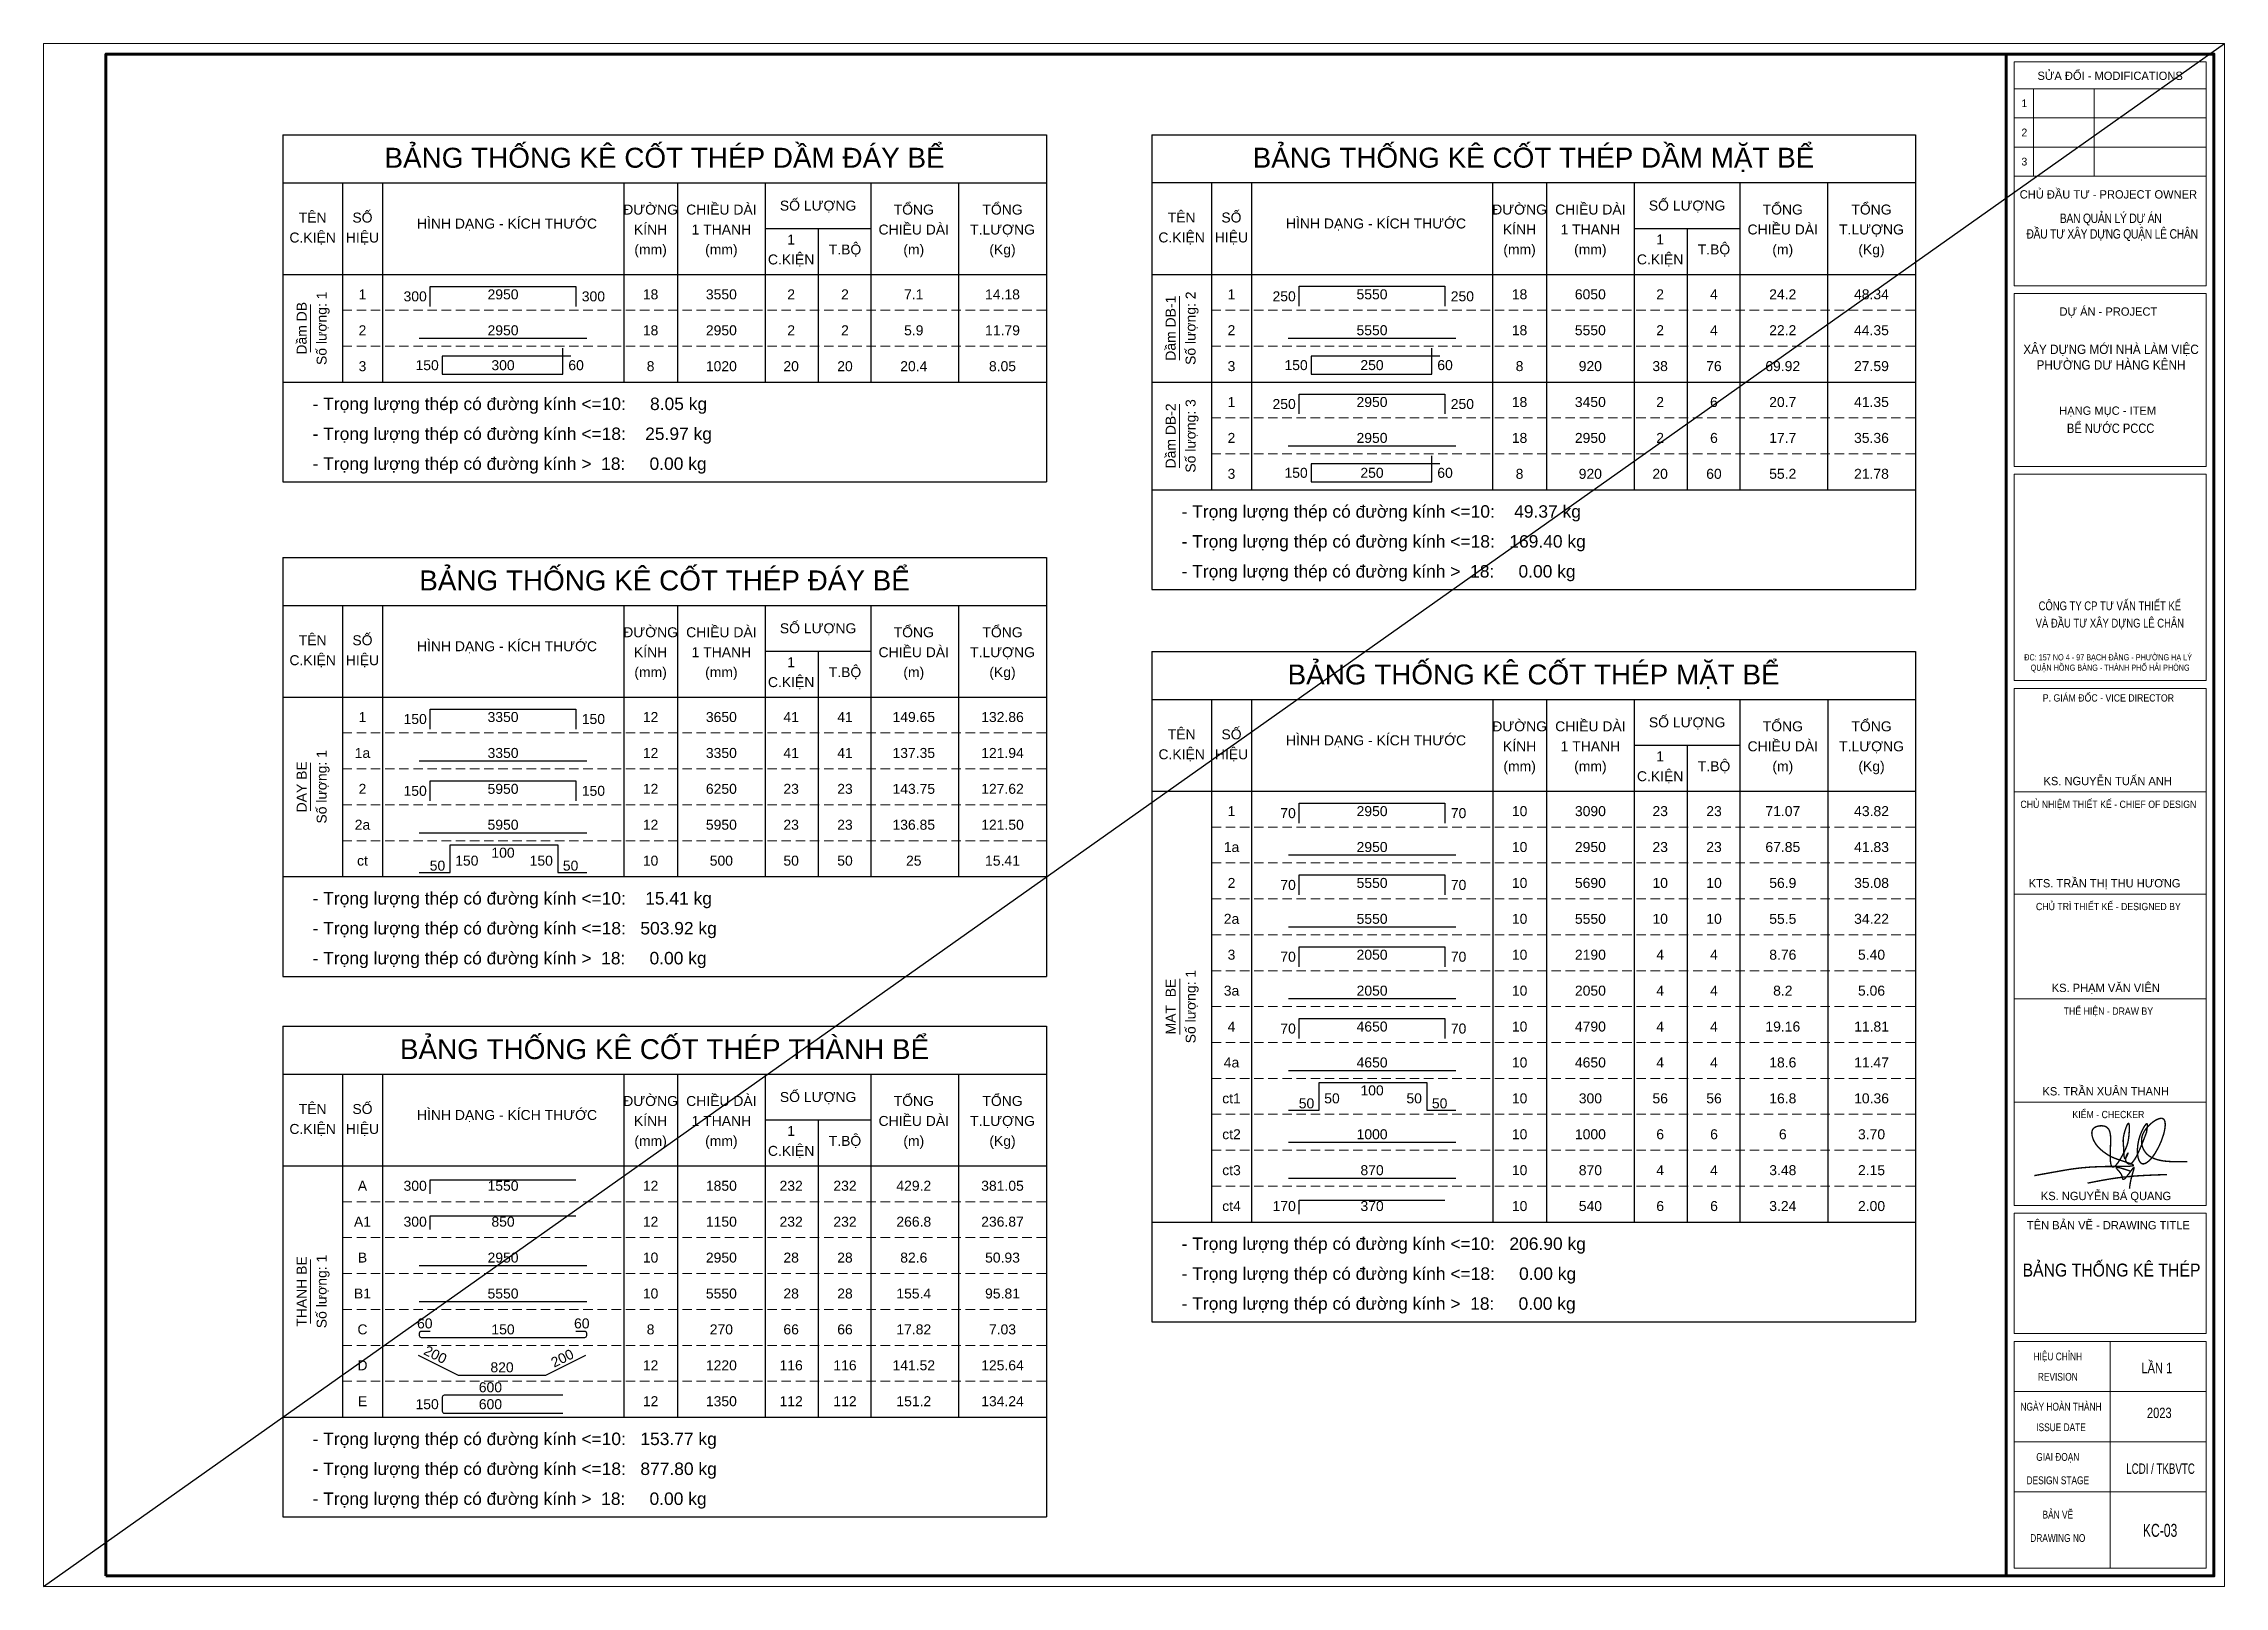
# Model space of a CAD drawing. Header units: millimetres. Extents: x 105214 to 359741, y -482084 to -322745.
# Drawn here: x 313541 to 336641, y -478817 to -462482 of the extents above; entities that cross this region are included whole.
import ezdxf
from ezdxf.enums import TextEntityAlignment as Align

# ---------------------------------------------------------------- set-up
doc = ezdxf.new("R2010")
doc.units = ezdxf.units.MM
doc.header["$LTSCALE"] = 20
doc.header["$MEASUREMENT"] = 0
doc.linetypes.add('HIDDEN', pattern=[0.375, 0.25, -0.125])
doc.layers.get('Defpoints').update_dxf_attribs({"color": 1})
for name, color, linetype, lineweight in [('08. Net Text', 3, 'Continuous', 13), ('LC ISO', 153, 'Continuous', 13), ('LC MANH DUT', 35, 'HIDDEN', 5), ('LC Net dam 1', 30, 'Continuous', 30), ('LC Net thay', 7, 'Continuous', 25), ('LC Text1', 3, 'Continuous', 20), ('TextThep', 7, 'Continuous', 0)]:
    doc.layers.add(name, color=color, linetype=linetype, lineweight=lineweight)
doc.layers.add('KCS_Plotter', color=11, linetype='Continuous', plot=False)
doc.layers.add('Khungten_LCDI', color=7, linetype='Continuous')
doc.styles.add('Hoa', font='micross.ttf')
doc.styles.add('Khungten', font='VHAVAN.TTF', dxfattribs={"width": 0.9, "height": 5000})
doc.styles.add('Text Khung Ten', font='VHAVAN.TTF')
doc.styles.add('Thuong', font='micross.ttf')
doc.styles.add('Title', font='VHBLACK.TTF', dxfattribs={"width": 0.8})
doc.styles.add('VNAVANTH', font='VHAVANB.TTF', dxfattribs={"width": 0.6})

msp = doc.modelspace()

# ---------------------------------------------------------------- texts
at = {"layer": 'LC Text1', "color": 4, "style": 'Hoa'}
for s, p in [('BẢNG THỐNG KÊ CỐT THÉP DẦM ĐÁY BỂ', (320118.6, -463795.6)), ('BẢNG THỐNG KÊ CỐT THÉP DẦM MẶT BỂ', (329323.2, -463794.8)), ('BẢNG THỐNG KÊ CỐT THÉP ĐÁY BỂ', (320118.6, -468270.9)), ('BẢNG THỐNG KÊ CỐT THÉP MẶT BỂ', (329324, -469267.1)), ('BẢNG THỐNG KÊ CỐT THÉP THÀNH BỂ', (320118.6, -473234.1))]:
    msp.add_text(s, height=211.2, dxfattribs=at).set_placement(p, align=Align.CENTER)
at = {"layer": 'LC Text1'}
for s, style, p in [('TÊN', 'Hoa', (316390.9, -464376.4)), ('SỐ', 'Hoa', (316918.9, -464376.4)), ('HÌNH DẠNG - KÍCH THƯỚC', 'Hoa', (318450.1, -464439.7)), ('ĐƯỜNG', 'Hoa', (319970.8, -464291.9)), ('CHIỀU DÀI', 'Hoa', (320720.5, -464291.9)), ('SỐ LƯỢNG', 'Hoa', (321744.9, -464249.6)), ('TỔNG', 'Hoa', (322758.6, -464291.9)), ('TỔNG', 'Hoa', (323698.5, -464291.9)), ('TÊN', 'Hoa', (325595.5, -464375.6)), ('SỐ', 'Hoa', (326123.5, -464375.6)), ('HÌNH DẠNG - KÍCH THƯỚC', 'Hoa', (327654.7, -464438.9)), ('ĐƯỜNG', 'Hoa', (329175.3, -464291.1)), ('CHIỀU DÀI', 'Hoa', (329925.1, -464291.1)), ('SỐ LƯỢNG', 'Hoa', (330949.4, -464248.9)), ('TỔNG', 'Hoa', (331963.2, -464291.1)), ('TỔNG', 'Hoa', (332903, -464291.1)), ('C.KIỆN', 'Hoa', (316390.9, -464587.6)), ('HIỆU', 'Hoa', (316918.9, -464587.6)), ('KÍNH', 'Hoa', (319970.8, -464503.1)), ('1 THANH', 'Hoa', (320720.5, -464503.1)), ('1', 'Hoa', (321459.7, -464608.7)), ('CHIỀU DÀI', 'Hoa', (322758.6, -464503.1)), ('T.LƯỢNG', 'Hoa', (323698.5, -464503.1)), ('C.KIỆN', 'Hoa', (325595.5, -464586.8)), ('HIỆU', 'Hoa', (326123.5, -464586.8)), ('KÍNH', 'Hoa', (329175.3, -464502.3)), ('1 THANH', 'Hoa', (329925.1, -464502.3)), ('1', 'Hoa', (330664.3, -464607.9)), ('CHIỀU DÀI', 'Hoa', (331963.2, -464502.3)), ('T.LƯỢNG', 'Hoa', (332903, -464502.3)), ('(mm)', 'Thuong', (319970.8, -464714.3)), ('(mm)', 'Thuong', (320720.5, -464714.3)), ('C.KIỆN', 'Hoa', (321459.7, -464819.9)), ('T.BỘ', 'Hoa', (322030, -464714.3)), ('(m)', 'Thuong', (322758.6, -464714.3)), ('(Kg)', 'Thuong', (323698.5, -464714.3)), ('(mm)', 'Thuong', (329175.3, -464713.5)), ('(mm)', 'Thuong', (329925.1, -464713.5)), ('C.KIỆN', 'Hoa', (330664.3, -464819.1)), ('T.BỘ', 'Hoa', (331234.5, -464713.5)), ('(m)', 'Thuong', (331963.2, -464713.5)), ('(Kg)', 'Thuong', (332903, -464713.5)), ('ĐƯỜNG', 'Hoa', (319970.8, -468767.2)), ('CHIỀU DÀI', 'Hoa', (320720.5, -468767.2)), ('SỐ LƯỢNG', 'Hoa', (321744.9, -468725)), ('TỔNG', 'Hoa', (322758.6, -468767.2)), ('TỔNG', 'Hoa', (323698.5, -468767.2)), ('C.KIỆN', 'Hoa', (316390.9, -469062.9)), ('TÊN', 'Hoa', (316390.9, -468851.7)), ('HIỆU', 'Hoa', (316918.9, -469062.9)), ('SỐ', 'Hoa', (316918.9, -468851.7)), ('HÌNH DẠNG - KÍCH THƯỚC', 'Hoa', (318450.1, -468915.1)), ('KÍNH', 'Hoa', (319970.8, -468978.4)), ('1 THANH', 'Hoa', (320720.5, -468978.4)), ('CHIỀU DÀI', 'Hoa', (322758.6, -468978.4)), ('T.LƯỢNG', 'Hoa', (323698.5, -468978.4)), ('(mm)', 'Thuong', (319970.8, -469189.6)), ('(mm)', 'Thuong', (320720.5, -469189.6)), ('1', 'Hoa', (321459.7, -469084)), ('T.BỘ', 'Hoa', (322030, -469189.6)), ('(m)', 'Thuong', (322758.6, -469189.6)), ('(Kg)', 'Thuong', (323698.5, -469189.6)), ('C.KIỆN', 'Hoa', (321459.7, -469295.2)), ('SỐ LƯỢNG', 'Hoa', (330950.2, -469721.1)), ('TÊN', 'Hoa', (325596.3, -469847.9)), ('SỐ', 'Hoa', (326124.3, -469847.9)), ('HÌNH DẠNG - KÍCH THƯỚC', 'Hoa', (327655.5, -469911.2)), ('ĐƯỜNG', 'Hoa', (329176.2, -469763.4)), ('KÍNH', 'Hoa', (329176.2, -469974.6)), ('CHIỀU DÀI', 'Hoa', (329925.9, -469763.4)), ('CHIỀU DÀI', 'Hoa', (331964, -469974.6)), ('TỔNG', 'Hoa', (331964, -469763.4)), ('TỔNG', 'Hoa', (332903.8, -469763.4)), ('C.KIỆN', 'Hoa', (325596.3, -470059.1)), ('HIỆU', 'Hoa', (326124.3, -470059.1)), ('(mm)', 'Thuong', (329176.2, -470185.8)), ('1 THANH', 'Hoa', (329925.9, -469974.6)), ('(mm)', 'Thuong', (329925.9, -470185.8)), ('1', 'Hoa', (330665.1, -470080.2)), ('T.BỘ', 'Hoa', (331235.4, -470185.8)), ('(m)', 'Thuong', (331964, -470185.8)), ('T.LƯỢNG', 'Hoa', (332903.8, -469974.6)), ('(Kg)', 'Thuong', (332903.8, -470185.8)), ('C.KIỆN', 'Hoa', (330665.1, -470291.4)), ('TÊN', 'Hoa', (316390.9, -473814.9)), ('SỐ', 'Hoa', (316918.9, -473814.9)), ('HÌNH DẠNG - KÍCH THƯỚC', 'Hoa', (318450.1, -473878.3)), ('ĐƯỜNG', 'Hoa', (319970.8, -473730.4)), ('CHIỀU DÀI', 'Hoa', (320720.5, -473730.4)), ('SỐ LƯỢNG', 'Hoa', (321744.9, -473688.2)), ('TỔNG', 'Hoa', (322758.6, -473730.4)), ('TỔNG', 'Hoa', (323698.5, -473730.4)), ('C.KIỆN', 'Hoa', (316390.9, -474026.1)), ('HIỆU', 'Hoa', (316918.9, -474026.1)), ('KÍNH', 'Hoa', (319970.8, -473941.6)), ('1 THANH', 'Hoa', (320720.5, -473941.6)), ('1', 'Hoa', (321459.7, -474047.2)), ('CHIỀU DÀI', 'Hoa', (322758.6, -473941.6)), ('T.LƯỢNG', 'Hoa', (323698.5, -473941.6)), ('(mm)', 'Thuong', (319970.8, -474152.8)), ('(mm)', 'Thuong', (320720.5, -474152.8)), ('C.KIỆN', 'Hoa', (321459.7, -474258.4)), ('T.BỘ', 'Hoa', (322030, -474152.8)), ('(m)', 'Thuong', (322758.6, -474152.8)), ('(Kg)', 'Thuong', (323698.5, -474152.8))]:
    msp.add_text(s, height=105.6, dxfattribs=dict(at, style=style)).set_placement(p, align=Align.CENTER)
at = {"layer": 'LC Text1', "style": 'Hoa'}
for s, p in [('Dầm DB', (316327.6, -465495.7)), ('Số lượng: 1', (316538.8, -465495.7)), ('Dầm DB-1', (325532.1, -465494.9)), ('Số lượng: 2', (325743.3, -465494.9)), ('Dầm DB-2', (325532.1, -466635.4)), ('Số lượng: 3', (325743.3, -466635.4)), ('Số lượng: 1', (316538.8, -470351.2)), ('DAY BE', (316327.6, -470351.2)), ('MAT  BE', (325533, -472677.9)), ('Số lượng: 1', (325744.2, -472677.9)), ('THANH BE', (316327.6, -475694.6)), ('Số lượng: 1', (316538.8, -475694.6))]:
    msp.add_text(s, height=105.6, rotation=90.00021, dxfattribs=at).set_placement(p, align=Align.CENTER)
for s, p in [('- Trọng lượng thép có đường kính <=10:     8.05 kg', (316390.9, -466361.6)), ('- Trọng lượng thép có đường kính <=18:    25.97 kg', (316390.9, -466678.4)), ('- Trọng lượng thép có đường kính >  18:     0.00 kg', (316390.9, -466995.2)), ('- Trọng lượng thép có đường kính <=10:    49.37 kg', (325595.5, -467501.3)), ('- Trọng lượng thép có đường kính <=18:   169.40 kg', (325595.5, -467818.1)), ('- Trọng lượng thép có đường kính >  18:     0.00 kg', (325595.5, -468134.9)), ('- Trọng lượng thép có đường kính <=10:    15.41 kg', (316390.9, -471597.3)), ('- Trọng lượng thép có đường kính <=18:   503.92 kg', (316390.9, -471914.1)), ('- Trọng lượng thép có đường kính >  18:     0.00 kg', (316390.9, -472230.9)), ('- Trọng lượng thép có đường kính <=10:   206.90 kg', (325596.3, -475254.6)), ('- Trọng lượng thép có đường kính <=18:     0.00 kg', (325596.3, -475571.4)), ('- Trọng lượng thép có đường kính >  18:     0.00 kg', (325596.3, -475888.2)), ('- Trọng lượng thép có đường kính <=10:   153.77 kg', (316390.9, -477320.8)), ('- Trọng lượng thép có đường kính <=18:   877.80 kg', (316390.9, -477637.6)), ('- Trọng lượng thép có đường kính >  18:     0.00 kg', (316390.9, -477954.4))]:
    msp.add_text(s, height=132, dxfattribs=at).set_placement(p)
at = {"layer": 'TextThep', "style": 'Hoa'}
for s, p in [('1', (316918.9, -465221.2)), ('2950', (318407.9, -465221.2)), ('18', (319970.8, -465221.2)), ('1', (326123.5, -465220.4)), ('5550', (327612.5, -465220.4)), ('18', (329175.3, -465220.4)), ('2', (316918.9, -465601.3)), ('2950', (318407.9, -465601.3)), ('18', (319970.8, -465601.3)), ('2950', (320720.5, -465601.3)), ('2', (321459.7, -465601.3)), ('2', (322030, -465601.3)), ('5.9', (322758.6, -465601.3)), ('11.79', (323698.5, -465601.3)), ('2', (326123.5, -465600.5)), ('5550', (327612.5, -465600.5)), ('18', (329175.3, -465600.5)), ('5550', (329925.1, -465600.5)), ('2', (330664.3, -465600.5)), ('4', (331234.5, -465600.5)), ('22.2', (331963.2, -465600.5)), ('44.35', (332903, -465600.5)), ('3', (316918.9, -465981.5)), ('300', (318407.9, -465970.9)), ('8', (319970.8, -465981.5)), ('3', (326123.5, -465980.7)), ('250', (327612.5, -465970.1)), ('8', (329175.3, -465980.7)), ('1', (326123.5, -466360.9)), ('2950', (327612.5, -466360.9)), ('18', (329175.3, -466360.9)), ('2', (326123.5, -466741)), ('2950', (327612.5, -466741)), ('18', (329175.3, -466741)), ('2950', (329925.1, -466741)), ('2', (330664.3, -466741)), ('6', (331234.5, -466741)), ('17.7', (331963.2, -466741)), ('35.36', (332903, -466741)), ('3', (326123.5, -467121.2)), ('250', (327612.5, -467110.6)), ('8', (329175.3, -467121.2)), ('1', (316918.9, -469696.5)), ('3350', (318407.9, -469696.5)), ('12', (319970.8, -469696.5)), ('1a', (316918.9, -470076.7)), ('3350', (318407.9, -470076.7)), ('12', (319970.8, -470076.7)), ('3350', (320720.5, -470076.7)), ('41', (321459.7, -470076.7)), ('41', (322030, -470076.7)), ('137.35', (322758.6, -470076.7)), ('121.94', (323698.5, -470076.7)), ('2', (316918.9, -470456.8)), ('5950', (318407.9, -470456.8)), ('12', (319970.8, -470456.8)), ('2a', (316918.9, -470837)), ('5950', (318407.9, -470837)), ('12', (319970.8, -470837)), ('5950', (320720.5, -470837)), ('23', (321459.7, -470837)), ('23', (322030, -470837)), ('136.85', (322758.6, -470837)), ('121.50', (323698.5, -470837)), ('1', (326124.3, -470692.7)), ('2950', (327613.3, -470692.7)), ('10', (329176.2, -470692.7)), ('1a', (326124.3, -471072.8)), ('2950', (327613.3, -471072.8)), ('10', (329176.2, -471072.8)), ('2950', (329925.9, -471072.8)), ('23', (330665.1, -471072.8)), ('23', (331235.4, -471072.8)), ('67.85', (331964, -471072.8)), ('41.83', (332903.8, -471072.8)), ('ct', (316918.9, -471217.1)), ('10', (319970.8, -471217.1)), ('2', (326124.3, -471453)), ('5550', (327613.3, -471453)), ('10', (329176.2, -471453)), ('2a', (326124.3, -471833.1)), ('5550', (327613.3, -471833.1)), ('10', (329176.2, -471833.1)), ('5550', (329925.9, -471833.1)), ('10', (330665.1, -471833.1)), ('10', (331235.4, -471833.1)), ('55.5', (331964, -471833.1)), ('34.22', (332903.8, -471833.1)), ('3', (326124.3, -472213.3)), ('2050', (327613.3, -472213.3)), ('10', (329176.2, -472213.3)), ('3a', (326124.3, -472593.5)), ('2050', (327613.3, -472593.5)), ('10', (329176.2, -472593.5)), ('2050', (329925.9, -472593.5)), ('4', (330665.1, -472593.5)), ('4', (331235.4, -472593.5)), ('8.2', (331964, -472593.5)), ('5.06', (332903.8, -472593.5)), ('4', (326124.3, -472973.6)), ('4650', (327613.3, -472973.6)), ('10', (329176.2, -472973.6)), ('4a', (326124.3, -473353.8)), ('4650', (327613.3, -473353.8)), ('10', (329176.2, -473353.8)), ('4650', (329925.9, -473353.8)), ('4', (330665.1, -473353.8)), ('4', (331235.4, -473353.8)), ('18.6', (331964, -473353.8)), ('11.47', (332903.8, -473353.8)), ('ct1', (326124.3, -473733.9)), ('10', (329176.2, -473733.9)), ('ct2', (326124.3, -474114.1)), ('1000', (327613.3, -474114.1)), ('10', (329176.2, -474114.1)), ('1000', (329925.9, -474114.1)), ('6', (330665.1, -474114.1)), ('6', (331235.4, -474114.1)), ('6', (331964, -474114.1)), ('3.70', (332903.8, -474114.1)), ('ct3', (326124.3, -474494.3)), ('870', (327613.3, -474494.3)), ('10', (329176.2, -474494.3)), ('870', (329925.9, -474494.3)), ('4', (330665.1, -474494.3)), ('4', (331235.4, -474494.3)), ('3.48', (331964, -474494.3)), ('2.15', (332903.8, -474494.3)), ('A', (316918.9, -474659.7)), ('1550', (318407.9, -474659.7)), ('12', (319970.8, -474659.7)), ('A1', (316918.9, -475039.9)), ('850', (318407.9, -475039.9)), ('12', (319970.8, -475039.9)), ('ct4', (326124.3, -474874.4)), ('370', (327613.3, -474874.4)), ('10', (329176.2, -474874.4)), ('B', (316918.9, -475420)), ('2950', (318407.9, -475420)), ('10', (319970.8, -475420)), ('2950', (320720.5, -475420)), ('28', (321459.7, -475420)), ('28', (322030, -475420)), ('82.6', (322758.6, -475420)), ('50.93', (323698.5, -475420)), ('B1', (316918.9, -475800.2)), ('5550', (318407.9, -475800.2)), ('10', (319970.8, -475800.2)), ('5550', (320720.5, -475800.2)), ('28', (321459.7, -475800.2)), ('28', (322030, -475800.2)), ('155.4', (322758.6, -475800.2)), ('95.81', (323698.5, -475800.2)), ('C', (316918.9, -476180.3)), ('60', (317578.9, -476117)), ('150', (318407.9, -476180.3)), ('60', (319242.1, -476117)), ('8', (319970.8, -476180.3)), ('D', (316918.9, -476560.5)), ('820', (318397.3, -476581.6)), ('12', (319970.8, -476560.5)), ('E', (316918.9, -476940.7)), ('12', (319970.8, -476940.7))]:
    msp.add_text(s, height=105.6, dxfattribs=at).set_placement(p, align=Align.BOTTOM_CENTER)
for s, p in [('300', (317600.1, -465242.3)), ('250', (326804.6, -465241.5)), ('150', (317726.8, -465970.9)), ('150', (326931.3, -465970.1)), ('250', (326804.6, -466382)), ('150', (326931.3, -467110.6)), ('150', (317600.1, -469717.6)), ('150', (317600.1, -470477.9)), ('70', (326805.4, -470713.8)), ('70', (326805.4, -471474.1)), ('70', (326805.4, -472234.4)), ('70', (326805.4, -472994.7)), ('300', (317600.1, -474659.7)), ('300', (317600.1, -475039.9)), ('170', (326805.4, -474874.4)), ('600', (318397.3, -476792.8)), ('150', (317726.8, -476972.3)), ('600', (318397.3, -476972.3))]:
    msp.add_text(s, height=105.6, dxfattribs=at).set_placement(p, align=Align.BOTTOM_RIGHT)
for s, p in [('300', (319242.1, -465242.3)), ('250', (328446.7, -465241.5)), ('60', (319099.6, -465970.9)), ('60', (328304.1, -465970.1)), ('250', (328446.7, -466382)), ('60', (328304.1, -467110.6)), ('150', (319242.1, -469717.6)), ('150', (319242.1, -470477.9)), ('70', (328447.5, -470713.8)), ('70', (328447.5, -471474.1)), ('70', (328447.5, -472234.4)), ('70', (328447.5, -472994.7))]:
    msp.add_text(s, height=105.6, dxfattribs=at).set_placement(p, align=Align.BOTTOM_LEFT)
at = {"layer": 'TextThep', "color": 7, "style": 'Hoa'}
for s, p in [('3550', (320720.5, -465221.2)), ('2', (321459.7, -465221.2)), ('2', (322030, -465221.2)), ('7.1', (322758.6, -465221.2)), ('14.18', (323698.5, -465221.2)), ('6050', (329925.1, -465220.4)), ('2', (330664.3, -465220.4)), ('4', (331234.5, -465220.4)), ('24.2', (331963.2, -465220.4)), ('48.34', (332903, -465220.4)), ('1020', (320720.5, -465981.5)), ('20', (321459.7, -465981.5)), ('20', (322030, -465981.5)), ('20.4', (322758.6, -465981.5)), ('8.05', (323698.5, -465981.5)), ('920', (329925.1, -465980.7)), ('38', (330664.3, -465980.7)), ('76', (331234.5, -465980.7)), ('69.92', (331963.2, -465980.7)), ('27.59', (332903, -465980.7)), ('3450', (329925.1, -466360.9)), ('2', (330664.3, -466360.9)), ('6', (331234.5, -466360.9)), ('20.7', (331963.2, -466360.9)), ('41.35', (332903, -466360.9)), ('920', (329925.1, -467121.2)), ('20', (330664.3, -467121.2)), ('60', (331234.5, -467121.2)), ('55.2', (331963.2, -467121.2)), ('21.78', (332903, -467121.2)), ('3650', (320720.5, -469696.5)), ('41', (321459.7, -469696.5)), ('41', (322030, -469696.5)), ('149.65', (322758.6, -469696.5)), ('132.86', (323698.5, -469696.5)), ('6250', (320720.5, -470456.8)), ('23', (321459.7, -470456.8)), ('23', (322030, -470456.8)), ('143.75', (322758.6, -470456.8)), ('127.62', (323698.5, -470456.8)), ('3090', (329925.9, -470692.7)), ('23', (330665.1, -470692.7)), ('23', (331235.4, -470692.7)), ('71.07', (331964, -470692.7)), ('43.82', (332903.8, -470692.7)), ('500', (320720.5, -471217.1)), ('50', (321459.7, -471217.1)), ('50', (322030, -471217.1)), ('25', (322758.6, -471217.1)), ('15.41', (323698.5, -471217.1)), ('5690', (329925.9, -471453)), ('10', (330665.1, -471453)), ('10', (331235.4, -471453)), ('56.9', (331964, -471453)), ('35.08', (332903.8, -471453)), ('2190', (329925.9, -472213.3)), ('4', (330665.1, -472213.3)), ('4', (331235.4, -472213.3)), ('8.76', (331964, -472213.3)), ('5.40', (332903.8, -472213.3)), ('4790', (329925.9, -472973.6)), ('4', (330665.1, -472973.6)), ('4', (331235.4, -472973.6)), ('19.16', (331964, -472973.6)), ('11.81', (332903.8, -472973.6)), ('300', (329925.9, -473733.9)), ('56', (330665.1, -473733.9)), ('56', (331235.4, -473733.9)), ('16.8', (331964, -473733.9)), ('10.36', (332903.8, -473733.9)), ('1850', (320720.5, -474659.7)), ('232', (321459.7, -474659.7)), ('232', (322030, -474659.7)), ('429.2', (322758.6, -474659.7)), ('381.05', (323698.5, -474659.7)), ('1150', (320720.5, -475039.9)), ('232', (321459.7, -475039.9)), ('232', (322030, -475039.9)), ('266.8', (322758.6, -475039.9)), ('236.87', (323698.5, -475039.9)), ('540', (329925.9, -474874.4)), ('6', (330665.1, -474874.4)), ('6', (331235.4, -474874.4)), ('3.24', (331964, -474874.4)), ('2.00', (332903.8, -474874.4)), ('270', (320720.5, -476180.3)), ('66', (321459.7, -476180.3)), ('66', (322030, -476180.3)), ('17.82', (322758.6, -476180.3)), ('7.03', (323698.5, -476180.3)), ('1220', (320720.5, -476560.5)), ('116', (321459.7, -476560.5)), ('116', (322030, -476560.5)), ('141.52', (322758.6, -476560.5)), ('125.64', (323698.5, -476560.5)), ('1350', (320720.5, -476940.7)), ('112', (321459.7, -476940.7)), ('112', (322030, -476940.7)), ('151.2', (322758.6, -476940.7)), ('134.24', (323698.5, -476940.7))]:
    msp.add_text(s, height=105.6, dxfattribs=at).set_placement(p, align=Align.BOTTOM_CENTER)
at = {"layer": 'TextThep', "style": 'Hoa'}
for p in [(318407.9, -471101), (327613.3, -473617.8)]:
    msp.add_text('100', height=105.6, dxfattribs=at).set_placement(p, align=Align.CENTER)
for s, p in [('50', (317795.4, -471238.3)), ('150', (318935.9, -471185.5)), ('50', (327000.8, -473755.1)), ('50', (328141.3, -473702.3))]:
    msp.add_text(s, height=105.6, dxfattribs=at).set_placement(p, align=Align.RIGHT)
for s, p in [('150', (317901, -471185.5)), ('50', (319041.5, -471238.3)), ('50', (327106.4, -473702.3)), ('50', (328246.9, -473755.1))]:
    msp.add_text(s, height=105.6, dxfattribs=at).set_placement(p)
msp.add_text('200', height=105.6, rotation=333.52941, dxfattribs=at).set_placement((317763.7, -476492.9), align=Align.BOTTOM_RIGHT)
msp.add_text('200', height=105.6, rotation=26.47059, dxfattribs=at).set_placement((319073.2, -476476), align=Align.BOTTOM_CENTER)

# ---------------------------------------------------------------- blocks, each defined once
blk = doc.blocks.new('NGUYEN BA QUANG')
at = {"layer": 'LC ISO', "const_width": 54}
for points in [[(-3416, -557, -0.001023), (-2231, -345, -0.008385), (-1869, -289, -0.026114), (-905, -212, -0.007166), (-491, -205, 0.001773), (-49, -203, 0.009736), (200, -197, 0.025773), (331, -186, 0.054465), (383, -173, 0.09183), (397, -166, 0.386262), (399, -152, 0.129793), (379, -135, 0.036801), (321, -108, 0.016128), (184, -59, -0.006736), (-183, 62, -0.023924), (-416, 154, -0.046785), (-684, 310, -0.041509), (-918, 503, -0.092678), (-1136, 813, -0.077778), (-1199, 1035, -0.070106), (-1196, 1141, -0.201572), (-1106, 1286, -0.091887), (-982, 1343, -0.118851), (-732, 1351, -0.227561), (-543, 1208, -0.055716), (-508, 1121, -0.035741), (-487, 1019, -0.022757), (-478, 904, -0.018678), (-477, 714, 0.005361), (-493, 294, 0.022501), (-487, 25, 0.024956), (-474, -85, 0.051878), (-451, -169, 0.084004), (-427, -209, 0.302699), (-372, -224, 0.091028), (-331, -204, 0.045769), (-285, -164, 0.031407), (-218, -87, 0.026473), (-114, 66, 0.038878), (124, 530, 0.063388), (207, 831, 0.030377), (243, 1236, 0.019395), (241, 1350, 0.050857), (231, 1429, 0.089259), (221, 1451, 0.446193), (202, 1454, 0.08967), (185, 1438, 0.048315), (156, 1388, 0.024568), (114, 1288, 0.037087), (24, 971, 0.06811), (7, 722, 0.007404), (19, 571, -0.009821), (27, 442, 0.013775), (38, 214, 0.023991), (46, 154, 0.068642), (58, 113, 0.168495), (71, 99, 0.190472), (82, 99, 0.135753), (102, 116, 0.042547), (133, 165, 0.037247), (185, 280, 0.083462), (192, 310, 0.752396), (189, 311, 0.077103), (170, 286, 0.067778), (106, 135, 0.079642), (97, 52, 0.07615), (107, 12, 0.090818), (168, -77, 0.162992), (233, -111, 0.134535), (287, -101, 0.046135), (315, -85, 0.0589), (372, -33, 0.033446), (431, 44, 0.020493), (492, 142, 0.018931), (584, 325, 0.012315), (712, 617, 0.006262), (906, 1114)], [(906, 1114, 0.006821), (929, 1272, 0.011774), (937, 1340, 0.026266), (938, 1394, 0.052103), (935, 1423, 0.076783), (930, 1436, 0.163971), (923, 1442, 0.170042), (914, 1442, 0.080479), (902, 1436, 0.05585), (881, 1417, 0.031056), (847, 1375, 0.025203), (791, 1286, 0.116129), (556, 476, 0.061974), (575, 166, 0.045365), (610, 47, 0.070676), (660, -41, 0.091415), (710, -86, 0.146905), (783, -104, 0.068448), (833, -95, 0.049636), (885, -72, 0.053986), (978, -6, 0.029209), (1056, 69, 0.021304), (1134, 162, 0.025491), (1250, 329, 0.068873), (1561, 1027, 0.01773), (1596, 1171, 0.037697), (1624, 1368, 0.029037), (1623, 1453, 0.04288), (1613, 1525, 0.066726), (1590, 1583, 0.100495), (1556, 1623, 0.111871), (1508, 1644, 0.054631), (1469, 1647, 0.041179), (1426, 1643, 0.04561), (1355, 1623, 0.04967), (1225, 1558, 0.109429), (829, 1164, 0.05047), (753, 1012, 0.368126), (1079, 156, 0.040655), (1223, 90, 0.031441), (1383, 42, 0.023503), (1557, 9, 0.017084), (1742, -10, 0.011936), (1936, -19, 0.009133), (2206, -21, 0.002915), (2480, -16)], [(-1368, -847, -0.004051), (-800, -737, -0.026384), (342, -582, -0.006339), (726, -556, -0.004215), (1111, -537, -0.002629), (1689, -517)], [(274, -380, 0.002584), (99, -322, 0.004829), (-9, -289, 0.009549), (-104, -262, 0.02019), (-180, -245, 0.020391), (-210, -242, 0.037792), (-233, -241, 0.083891), (-249, -244, 0.129866), (-256, -250, 0.170647), (-258, -257, 0.074142), (-257, -264, 0.04333), (-253, -271, 0.038982), (-240, -290, 0.018381), (-209, -327, -0.006145), (-155, -388, -0.017161), (-112, -442, -0.029179), (-72, -502, -0.056277), (-39, -577, -0.025416), (-31, -610, -0.003247), (-24, -652, 0.033316), (-18, -677, 0.055631), (-12, -689, 0.087521), (-5, -698, 0.15828), (8, -703, 0.07777), (18, -702, 0.051495), (30, -698, 0.04838), (50, -685, 0.02792), (72, -667, 0.021215), (104, -635, 0.012757), (138, -596, 0.011354), (192, -528, 0.005945), (265, -430, -0.007904), (360, -301, -0.011483), (384, -270, -0.027823), (404, -249, -0.066961), (415, -240, -0.123545), (420, -238, -0.248584), (424, -240, -0.12084), (426, -246, -0.064597), (426, -260, -0.027008), (421, -289, -0.011306), (411, -326, -0.007085), (384, -419, 0.007773), (340, -569, 0.03162), (266, -923, 0.004795), (248, -1055)]]:
    blk.add_lwpolyline(points, format="xyb", dxfattribs=at)
blk = doc.blocks.new('lcdi fix')
at = {"layer": 'Defpoints', "lineweight": 0}
blk.add_lwpolyline([(-1200, -14850), (-1200, 14850), (40800, 14850), (40800, -14850)], close=True, dxfattribs=at)
at = {"layer": 'Khungten_LCDI', "color": 5, "lineweight": 60}
blk.add_line((36600, 14650), (36600, -14650), dxfattribs=at)
at = {"layer": 'Khungten_LCDI', "color": 5, "lineweight": 25}
blk.add_line((40600, -14650), (40600, 14650), dxfattribs=at)
at = {"layer": 'Khungten_LCDI', "color": 9, "lineweight": 15}
for p, q in [((36750, 13981), (40450, 13981)), ((37123, 13981), (37123, 12297)), ((38293, 13981), (38293, 12297)), ((36750, 13420), (40450, 13420)), ((36750, 12858), (40450, 12858)), ((36750, 12297), (40450, 12297)), ((38600, -10133), (38600, -14500)), ((40450, -11100), (36750, -11100)), ((40450, -12067), (36750, -12067)), ((40450, -13033), (36750, -13033))]:
    blk.add_line(p, q, dxfattribs=at)
at = {"layer": 'Khungten_LCDI', "color": 5, "lineweight": 60}
blk.add_lwpolyline([(0, -14650), (0, 14650), (40600, 14650), (40600, -14650)], close=True, dxfattribs=at)
at = {"layer": 'Khungten_LCDI', "color": 9, "lineweight": 15}
for points in [[(36750, 10190), (40450, 10190), (40450, 14500), (36750, 14500)], [(36750, 6712), (40450, 6712), (40450, 10040), (36750, 10040)], [(36750, 2587), (40450, 2587), (40450, 6562), (36750, 6562)], [(36750, 446), (40450, 446), (40450, 2437), (36750, 2437)], [(36750, -1522), (40450, -1522), (40450, 446), (36750, 446)], [(36750, -1522), (40450, -1522), (40450, -3536), (36750, -3536)], [(36750, -1522), (40450, -1522), (40450, -3536), (36750, -3536)], [(36750, -5526), (40450, -5526), (40450, -3536), (36750, -3536)], [(36750, -7517), (40450, -7517), (40450, -5526), (36750, -5526)], [(36750, -9983), (40450, -9983), (40450, -7667), (36750, -7667)], [(36750, -14500), (40450, -14500), (40450, -10133), (36750, -10133)]]:
    blk.add_lwpolyline(points, close=True, dxfattribs=at)
at = {"layer": 'LC Net dam 1', "xscale": 0.4999997600305494, "yscale": 0.4999997600305494, "zscale": 0.4999997600305494}
blk.add_blockref('NGUYEN BA QUANG', (38848, -6664), dxfattribs=at)
at = {"color": 7}
for s, style, p in [('söa ®æi - modifications', 'Khungten', (38600, 14151)), ('chñ ®Çu t\xad - project owner', 'Khungten', (38566, 11868)), ('dù ¸n - project', 'Khungten', (38566, 9612)), ('h¹ng môc - item', 'Khungten', (38552, 7704)), ('ks. nguyÔn tuÊn anh', 'VNAVANTH', (38553, 574)), ('kts. trÇn thÞ thu h\xad¬ng', 'VNAVANTH', (38493, -1394)), ('Ks. ph¹m v¨n viªn', 'VNAVANTH', (38515, -3408)), ('Ks. trÇn xu©n thanh', 'VNAVANTH', (38515, -5399)), ('ks. nguyÔn b¸ quang', 'VNAVANTH', (38520, -7414)), ('tªn b¶n vÏ - drawing title', 'Khungten', (38566, -7977))]:
    blk.add_text(s, height=160, dxfattribs=dict(at, style=style)).set_placement(p, align=Align.CENTER)
for s, height, style, width, p in [('vµ ®Çu t\xad x©y dùng lª ch©n', 170, 'Title', 0.8, (38594, 3609)), ('c«ng ty cp t\xad vÊn thiÕt kÕ', 170, 'Title', 0.8, (38594, 3942)), ('P. gi¸m ®èc - VICE director', 140, 'Khungten', 0.9, (38566, 2184)), ('chñ nhiÖm thiÕt kÕ - chief of design', 140, 'Khungten', 0.9, (38566, 136)), ('chñ tr× thiÕt kÕ - designed by', 140, 'Khungten', 0.9, (38566, -1832)), ('thÓ hiÖn - draw by', 140, 'Khungten', 0.9, (38566, -3845)), ('kiÓm - checker', 140, 'Khungten', 0.9, (38566, -5836)), ('hiÖu chØnh', 150, 'Khungten', 0.8, (37592, -10499)), ('revision', 150, 'Khungten', 0.8, (37592, -10891)), ('ngµy hoµn thµnh', 150, 'Khungten', 0.8, (37654, -11466)), ('issue date', 150, 'Khungten', 0.8, (37654, -11862)), ('giai ®o¹n', 150, 'Khungten', 0.8, (37592, -12433)), ('lcdi / tkbvtc', 200, 'Title', 0.7, (39571, -12684)), ('design stage', 150, 'Khungten', 0.8, (37592, -12883)), ('b¶n vÏ', 150, 'Khungten', 0.8, (37592, -13544)), ('drawing nO', 150, 'Khungten', 0.8, (37592, -13994))]:
    blk.add_text(s, height=height, dxfattribs=dict(at, style=style, width=width)).set_placement(p, align=Align.CENTER)
at = {"color": 4, "char_height": 180, "attachment_point": 5, "style": 'Khungten'}
for s, insert, width in [('{\\f.VnArialH|b0|i0|c0|p34;\\W0.8;\\T0.95;Ban qu¶n lý dù\\fArial|b0|i0|c0|p34; \\f.VnArialH|b0|i0|c0|p34;¸n\\P ®Çu t\xad x©y dùng quËn L£ CH¢N}', (38609, 11313), 3350.41), ('{\\f.VnArialH|b0|i0|c0|p34;x©y dùng MíI NHµ LµM VIÖC PH¦êNG D¦ HµNG K£NH}', (38617, 8814), 3808.76), ('{\\f.VnArialH|b0|i0|c0|p34;\\W0.85;bÓ n\xadíc pccc}', (38609, 7444), 3815.43)]:
    blk.add_mtext(s, dxfattribs=dict(at, insert=insert, width=width))
at = {"color": 7, "insert": (38600, 3096), "char_height": 120, "attachment_point": 2, "style": 'Khungten'}
blk.add_mtext_dynamic_manual_height_columns('{\\W0.8;®c: 157 no 4 - 97 b¹ch ®»ng - ph\xadêng h¹ lý   quËn hång bµng - thµnh phè h¶i phßng} ', width=3421.65, gutter_width=25, heights=[0], dxfattribs=at)
at = {"color": 7, "style": 'Khungten', "width": 0.8}
for tag, p in [('REVISION', (39499, -10746)), ('NGAYHT', (39546, -11609))]:
    blk.add_attdef(tag, text='', height=200, dxfattribs=at).set_placement(p, align=Align.CENTER)
at = {"layer": '08. Net Text', "color": 7, "style": 'Text Khung Ten'}
blk.add_text('1', height=150, dxfattribs=at).set_placement((36892, 13627))
at = {"layer": '08. Net Text', "color": 7, "ltscale": 2, "style": 'Text Khung Ten'}
for s, p in [('2', (36892, 13065)), ('3', (36892, 12504))]:
    blk.add_text(s, height=150, dxfattribs=at).set_placement(p)
at = {"layer": 'LC Text1', "style": 'Title', "width": 1.485915}
for tag, p, p2 in [('TENBANVE1', (36913, -8886), (40339, -8886)), ('TENBANVE2', (36913, -9562), (40339, -9562))]:
    blk.add_attdef(tag, text='', height=250, dxfattribs=at).set_placement(p, p2, align=Align.FIT)
at = {"layer": 'LC Text1', "style": 'Title', "width": 0.7}
blk.add_attdef('SOBANVE', text='', height=250, dxfattribs=at).set_placement((39562, -13896), align=Align.CENTER)

# ---------------------------------------------------------------- linework, layer by layer
at = {"layer": 'KCS_Plotter', "ltscale": 2}
msp.add_line((313541.3, -478816.8), (336641.3, -462481.8), dxfattribs=at)
at = {"layer": 'LC MANH DUT', "ltscale": 20}
for p, q in [((316707.7, -465305.6), (324163.1, -465305.6)), ((325912.3, -465304.9), (333367.7, -465304.9)), ((316707.7, -465685.8), (324163.1, -465685.8)), ((325912.3, -465685), (333367.7, -465685)), ((316707.7, -466066), (324163.1, -466066)), ((325912.3, -466065.2), (333367.7, -466065.2)), ((325912.3, -466445.3), (333367.7, -466445.3)), ((325912.3, -466825.5), (333367.7, -466825.5)), ((325912.3, -467205.7), (333367.7, -467205.7)), ((316707.7, -469781), (324163.1, -469781)), ((316707.7, -470161.1), (324163.1, -470161.1)), ((316707.7, -470541.3), (324163.1, -470541.3)), ((325913.1, -470777.1), (333368.5, -470777.1)), ((316707.7, -470921.5), (324163.1, -470921.5)), ((325913.1, -471157.3), (333368.5, -471157.3)), ((316707.7, -471301.6), (324163.1, -471301.6)), ((325913.1, -471537.5), (333368.5, -471537.5)), ((325913.1, -471917.6), (333368.5, -471917.6)), ((325913.1, -472297.8), (333368.5, -472297.8)), ((325913.1, -472677.9), (333368.5, -472677.9)), ((325913.1, -473058.1), (333368.5, -473058.1)), ((325913.1, -473438.3), (333368.5, -473438.3)), ((325913.1, -473818.4), (333368.5, -473818.4)), ((325913.1, -474198.6), (333368.5, -474198.6)), ((325913.1, -474578.7), (333368.5, -474578.7)), ((316707.7, -474744.2), (324163.1, -474744.2)), ((316707.7, -475124.3), (324163.1, -475124.3)), ((325913.1, -474958.9), (333368.5, -474958.9)), ((316707.7, -475504.5), (324163.1, -475504.5)), ((316707.7, -475884.7), (324163.1, -475884.7)), ((316707.7, -476264.8), (324163.1, -476264.8)), ((316707.7, -476645), (324163.1, -476645)), ((316707.7, -477025.1), (324163.1, -477025.1))]:
    msp.add_line(p, q, dxfattribs=at)
at = {"layer": 'LC Net dam 1'}
for points in [[(317637, -465263.4), (317637, -465052.2), (319178.8, -465052.2), (319178.8, -465263.4)], [(326841.6, -465262.6), (326841.6, -465051.4), (328383.3, -465051.4), (328383.3, -465262.6)], [(317520.9, -465601.3), (319294.9, -465601.3)], [(326725.4, -465600.5), (328499.5, -465600.5)], [(319126, -465791.4), (317763.7, -465791.4), (317763.7, -465981.5), (319041.5, -465981.5), (319041.5, -465706.9)], [(328330.5, -465790.6), (326968.3, -465790.6), (326968.3, -465980.7), (328246.1, -465980.7), (328246.1, -465706.1)], [(326841.6, -466403.1), (326841.6, -466191.9), (328383.3, -466191.9), (328383.3, -466403.1)], [(326725.4, -466741), (328499.5, -466741)], [(328330.5, -466931.1), (326968.3, -466931.1), (326968.3, -467121.2), (328246.1, -467121.2), (328246.1, -466846.6)], [(317637, -469738.7), (317637, -469527.5), (319178.8, -469527.5), (319178.8, -469738.7)], [(317520.9, -470076.7), (319294.9, -470076.7)], [(317637, -470499.1), (317637, -470287.9), (319178.8, -470287.9), (319178.8, -470499.1)], [(326842.4, -470734.9), (326842.4, -470523.7), (328384.2, -470523.7), (328384.2, -470734.9)], [(317520.9, -470837), (319294.9, -470837)], [(317520.9, -471259.4), (317848.2, -471259.4), (317848.2, -470963.7), (318988.7, -470963.7), (318988.7, -471259.4), (319294.9, -471259.4)], [(326726.2, -471072.8), (328500.3, -471072.8)], [(326842.4, -471495.2), (326842.4, -471284), (328384.2, -471284), (328384.2, -471495.2)], [(326726.2, -471833.1), (328500.3, -471833.1)], [(326842.4, -472255.5), (326842.4, -472044.3), (328384.2, -472044.3), (328384.2, -472255.5)], [(326726.2, -472593.5), (328500.3, -472593.5)], [(326842.4, -473015.9), (326842.4, -472804.7), (328384.2, -472804.7), (328384.2, -473015.9)], [(326726.2, -473353.8), (328500.3, -473353.8)], [(326726.2, -473776.2), (327053.6, -473776.2), (327053.6, -473480.5), (328194.1, -473480.5), (328194.1, -473776.2), (328500.3, -473776.2)], [(326726.2, -474114.1), (328500.3, -474114.1)], [(317637, -474659.7), (317637, -474511.9), (319178.8, -474511.9)], [(326726.2, -474494.3), (328500.3, -474494.3)], [(317637, -475039.9), (317637, -474892), (319178.8, -474892)], [(326842.4, -474874.4), (326842.4, -474726.6), (328384.2, -474726.6)], [(317520.9, -475420), (319294.9, -475420)], [(317520.9, -475800.2), (319294.9, -475800.2)], [(317510.3, -476370.4), (317932.7, -476581.6), (318862, -476581.6), (319284.4, -476370.4)]]:
    msp.add_lwpolyline(points, dxfattribs=at)
for points in [[(317637, -476117), (317542, -476117, 0.4142136), (317520.9, -476138.1), (317520.9, -476159.2, 0.4142136), (317542, -476180.3), (319273.8, -476180.3, 0.4142136), (319294.9, -476159.2), (319294.9, -476138.1, 0.4142136), (319273.8, -476117), (319178.8, -476117)], [(319041.5, -476792.8), (317784.9, -476792.8, 0.4142136), (317763.7, -476813.9), (317763.7, -476961.8, 0.4142136), (317784.9, -476982.9), (319041.5, -476982.9)]]:
    msp.add_lwpolyline(points, format="xyb", dxfattribs=at)
at = {"layer": 'LC Net thay'}
for p, q in [((316074.1, -463447.1), (324163.1, -463447.1)), ((316074.1, -463447.1), (316074.1, -467122)), ((324163.1, -463447.1), (324163.1, -467122)), ((325278.7, -463446.3), (333367.7, -463446.3)), ((325278.7, -463446.3), (325278.7, -468261.7)), ((325278.7, -463446.3), (333367.7, -463446.3)), ((333367.7, -463446.3), (333367.7, -468261.7)), ((316074.1, -463954), (324163.1, -463954)), ((316707.7, -463954), (316707.7, -466066)), ((317130.1, -463954), (317130.1, -466066)), ((319685.7, -463954), (319685.7, -466066)), ((320255.9, -463954), (320255.9, -466066)), ((321185.2, -463954), (321185.2, -466066)), ((322304.5, -463954), (322304.5, -466066)), ((323233.8, -463954), (323233.8, -466066)), ((325278.7, -463953.2), (333367.7, -463953.2)), ((325912.3, -463953.2), (325912.3, -467205.7)), ((326334.7, -463953.2), (326334.7, -467205.7)), ((328890.2, -463953.2), (328890.2, -467205.7)), ((329460.5, -463953.2), (329460.5, -467205.7)), ((330389.7, -463953.2), (330389.7, -467205.7)), ((331509.1, -463953.2), (331509.1, -467205.7)), ((332438.4, -463953.2), (332438.4, -467205.7)), ((321185.2, -464439.7), (322304.5, -464439.7)), ((321744.9, -464439.7), (321744.9, -466066)), ((330389.7, -464438.9), (331509.1, -464438.9)), ((330949.4, -464438.9), (330949.4, -467205.7)), ((316074.1, -464925.5), (324163.1, -464925.5)), ((325278.7, -464924.7), (333367.7, -464924.7)), ((316074.1, -466066), (324163.1, -466066)), ((316074.1, -466066), (324163.1, -466066)), ((325278.7, -466065.2), (333367.7, -466065.2)), ((316074.1, -467122), (324163.1, -467122)), ((325278.7, -467205.7), (333367.7, -467205.7)), ((325278.7, -467205.7), (333367.7, -467205.7)), ((316074.1, -467922.4), (324163.1, -467922.4)), ((316074.1, -467922.4), (316074.1, -472357.6)), ((324163.1, -467922.4), (324163.1, -472357.6)), ((316074.1, -468429.3), (324163.1, -468429.3)), ((316707.7, -468429.3), (316707.7, -471301.6)), ((317130.1, -468429.3), (317130.1, -471301.6)), ((319685.7, -468429.3), (319685.7, -471301.6)), ((320255.9, -468429.3), (320255.9, -471301.6)), ((321185.2, -468429.3), (321185.2, -471301.6)), ((322304.5, -468429.3), (322304.5, -471301.6)), ((323233.8, -468429.3), (323233.8, -471301.6)), ((325278.7, -468261.7), (333367.7, -468261.7)), ((321185.2, -468915.1), (322304.5, -468915.1)), ((321744.9, -468915.1), (321744.9, -471301.6)), ((325279.5, -468918.6), (333368.5, -468918.6)), ((325279.5, -468918.6), (325279.5, -476014.9)), ((333368.5, -468918.6), (333368.5, -476014.9)), ((316074.1, -469400.8), (324163.1, -469400.8)), ((325279.5, -469425.5), (333368.5, -469425.5)), ((325913.1, -469425.5), (325913.1, -474958.9)), ((326335.5, -469425.5), (326335.5, -474958.9)), ((328891, -469425.5), (328891, -474958.9)), ((329461.3, -469425.5), (329461.3, -474958.9)), ((330390.6, -469425.5), (330390.6, -474958.9)), ((331509.9, -469425.5), (331509.9, -474958.9)), ((332439.2, -469425.5), (332439.2, -474958.9)), ((330390.6, -469911.2), (331509.9, -469911.2)), ((330950.2, -469911.2), (330950.2, -474958.9)), ((325279.5, -470397), (333368.5, -470397)), ((316074.1, -471301.6), (324163.1, -471301.6)), ((316074.1, -471301.6), (324163.1, -471301.6)), ((316074.1, -472357.6), (324163.1, -472357.6)), ((316074.1, -472885.6), (324163.1, -472885.6)), ((316074.1, -472885.6), (316074.1, -478081.1)), ((324163.1, -472885.6), (324163.1, -478081.1)), ((316074.1, -473392.5), (324163.1, -473392.5)), ((316707.7, -473392.5), (316707.7, -477025.1)), ((317130.1, -473392.5), (317130.1, -477025.1)), ((319685.7, -473392.5), (319685.7, -477025.1)), ((320255.9, -473392.5), (320255.9, -477025.1)), ((321185.2, -473392.5), (321185.2, -477025.1)), ((322304.5, -473392.5), (322304.5, -477025.1)), ((323233.8, -473392.5), (323233.8, -477025.1)), ((321185.2, -473878.3), (322304.5, -473878.3)), ((321744.9, -473878.3), (321744.9, -477025.1)), ((316074.1, -474364), (324163.1, -474364)), ((325279.5, -474958.9), (333368.5, -474958.9)), ((325279.5, -474958.9), (333368.5, -474958.9)), ((325279.5, -476014.9), (333368.5, -476014.9)), ((316074.1, -477025.1), (324163.1, -477025.1)), ((316074.1, -477025.1), (324163.1, -477025.1)), ((316074.1, -478081.1), (324163.1, -478081.1))]:
    msp.add_line(p, q, dxfattribs=at)
at = {"layer": 'LC Text1'}
for p, q in [((325574.4, -465832.9), (325574.4, -465157)), ((316369.8, -465749.2), (316369.8, -465242.3)), ((325574.4, -466973.3), (325574.4, -466297.5)), ((316369.8, -470604.7), (316369.8, -470097.8)), ((325575.2, -472973.6), (325575.2, -472382.3)), ((316369.8, -476032.5), (316369.8, -475356.7))]:
    msp.add_line(p, q, dxfattribs=at)

# ---------------------------------------------------------------- block references
at = {"layer": 'LC Net thay'}
ref = msp.add_blockref('lcdi fix', (314201.3, -470649.3), dxfattribs=dict(at, xscale=0.55, yscale=0.55, zscale=0.55))
ref.add_attrib('NGAYHT', '2023', dxfattribs={"layer": 'LC Text1', "height": 110, "style": 'Khungten', "width": 0.8}).set_placement((335951.7, -477034.4), align=Align.CENTER)
ref.add_attrib('REVISION', 'lÇn 1', dxfattribs={"layer": 'LC Text1', "height": 110, "style": 'Khungten', "width": 0.8}).set_placement((335925.7, -476559.7), align=Align.CENTER)
ref.add_attrib('SOBANVE', 'kc-03', dxfattribs={"layer": 'LC Text1', "height": 137.5, "style": 'Title', "width": 0.7}).set_placement((335960.4, -478292.2), align=Align.CENTER)
ref.add_attrib('TENBANVE1', 'b¶ng thèng kª THÐP', dxfattribs={"layer": 'LC Text1', "height": 137.5, "style": 'Title', "width": 0.796642}).set_placement((334503.3, -475536.4), (336387.9, -475536.4), align=Align.FIT)

msp.set_redraw_order([(e.dxf.handle, doc.entitydb.next_handle()) for e in msp.query("TEXT MTEXT ATTDEF DIMENSION ARC_DIMENSION")])  # texts and dimensions are drawn at this point

doc.saveas('drawing.dxf')
